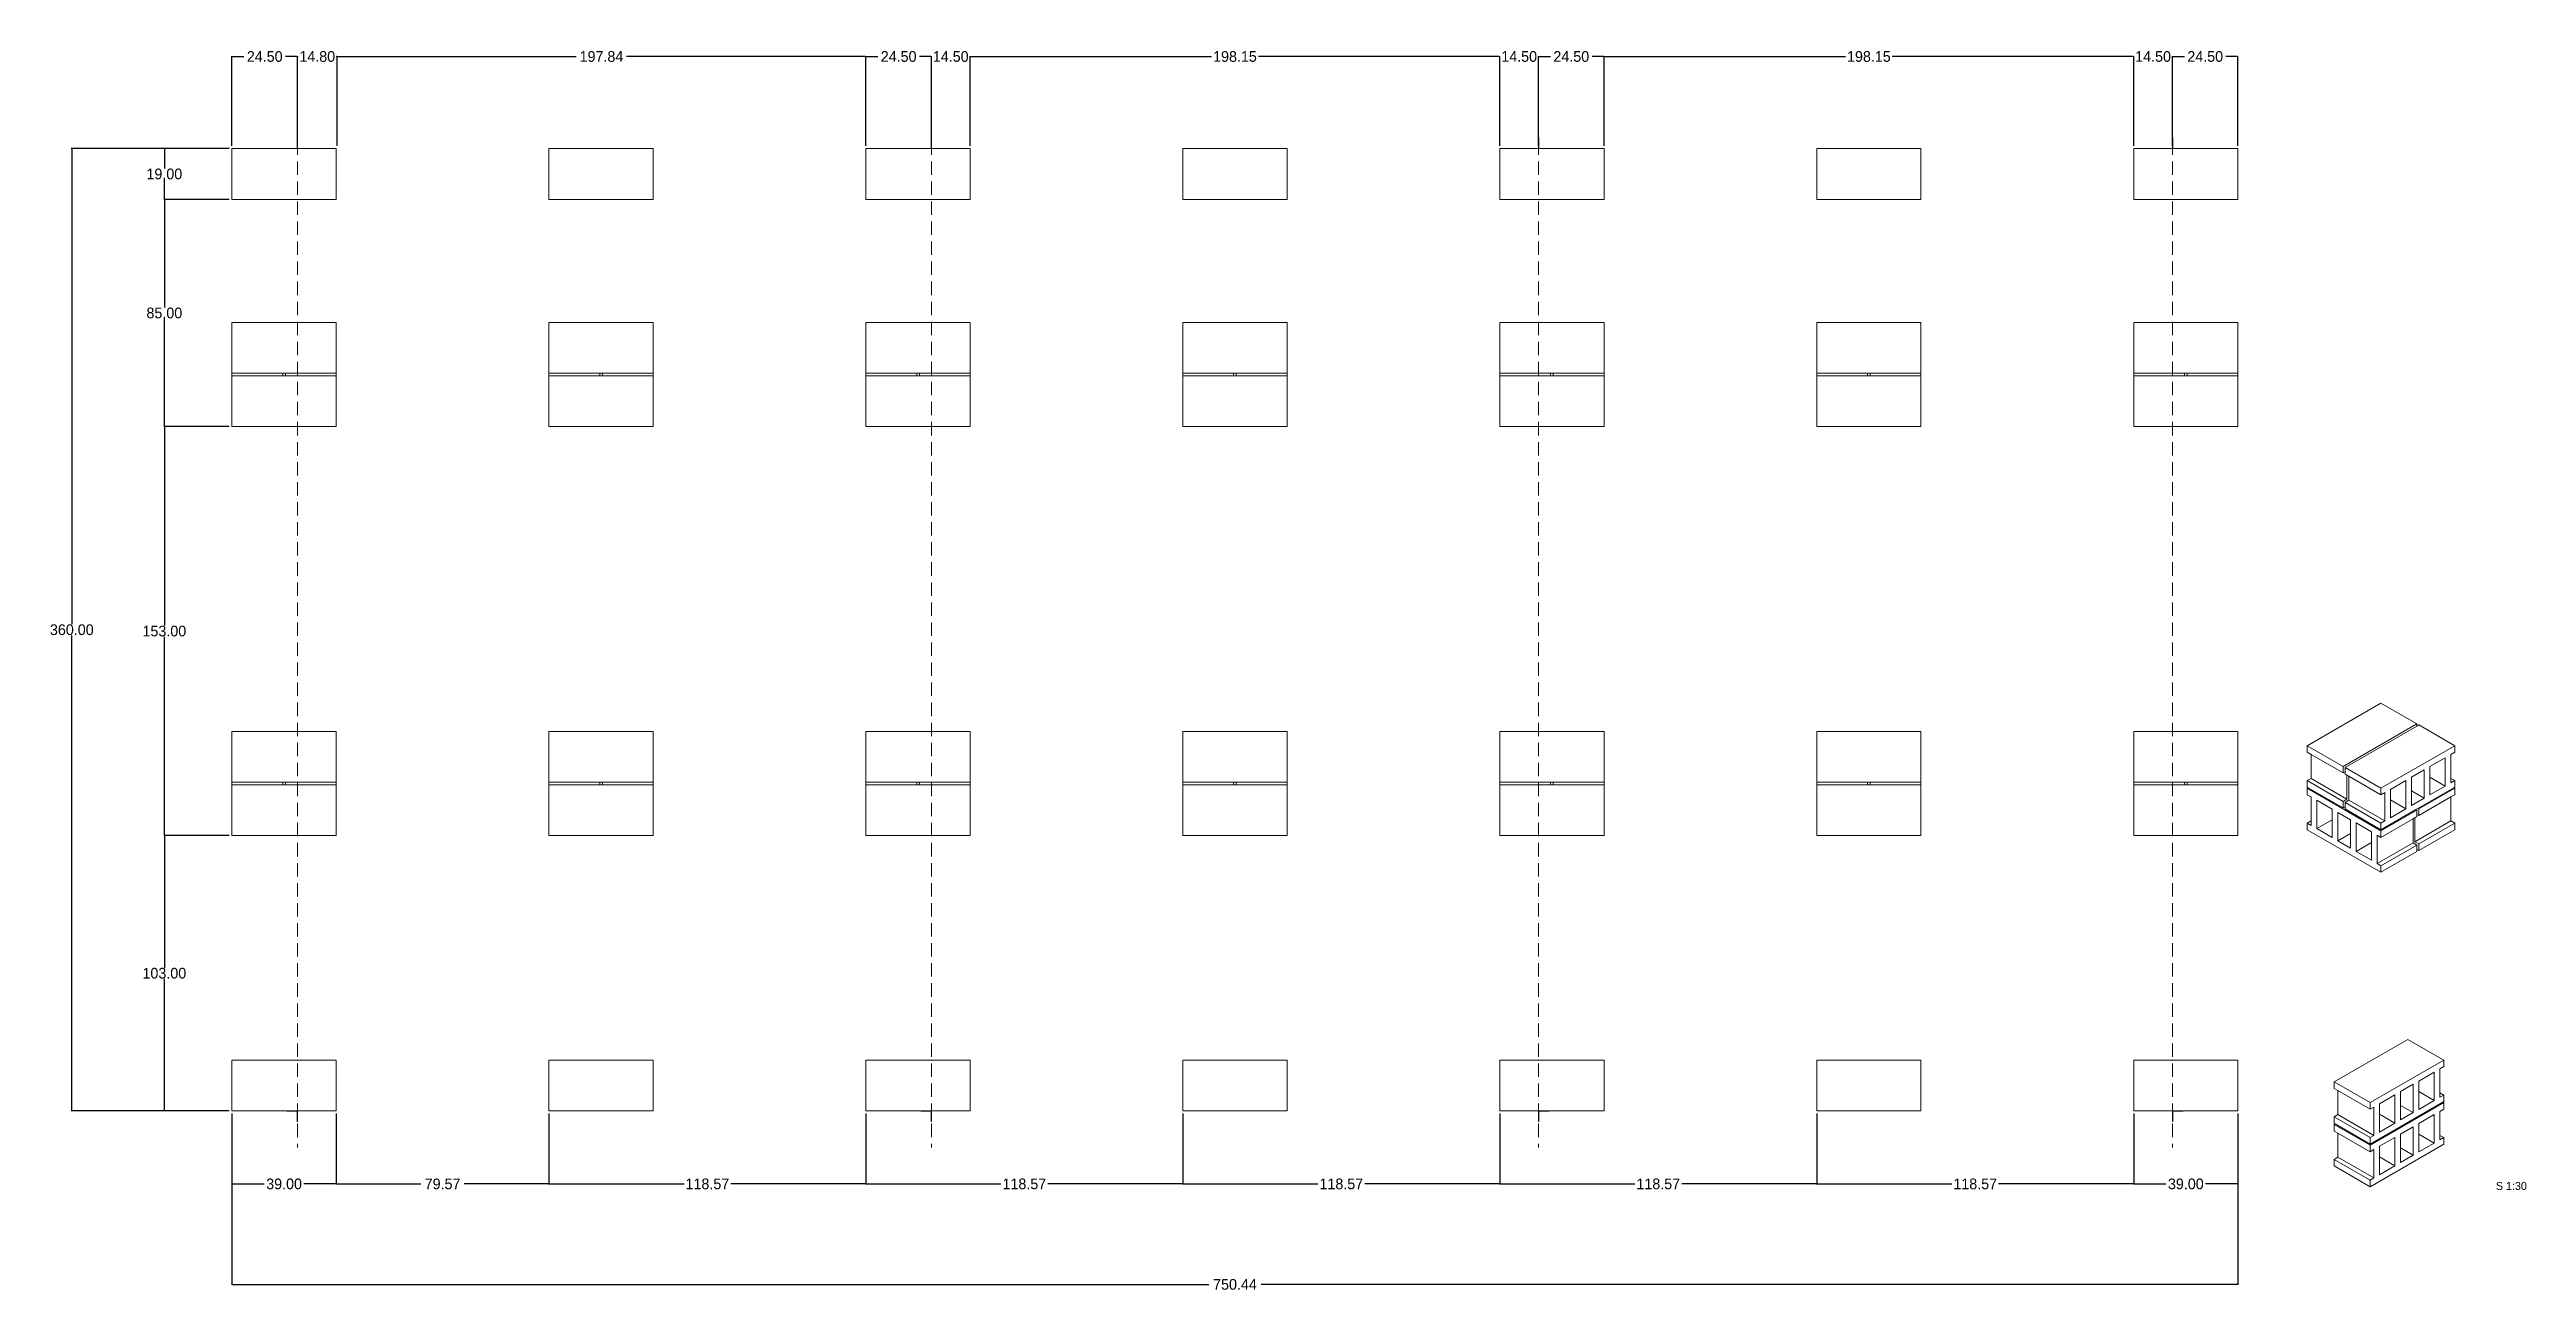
# Model space of a CAD drawing. Header units: inches. Extents: x -450 to 477, y -271 to 194.
import ezdxf

# ---------------------------------------------------------------- set-up
doc = ezdxf.new("R2010")
doc.units = ezdxf.units.IN
doc.header["$MEASUREMENT"] = 0
doc.linetypes.add('DASHED2', pattern=[0.375, 0.25, -0.125])
doc.layers.get('0').update_dxf_attribs({"lineweight": 0})
doc.dimstyles.get("Standard").update_dxf_attribs({"dimtxt": 4, "dimasz": 0.18, "dimexe": 0.18, "dimexo": 1, "dimgap": 0.09, "dimtad": 0, "dimtih": 1, "dimtoh": 1, "dimzin": 0, "dimdsep": 46, "dimtxsty": 'Standard', "dimcen": 0.09, "dimadec": 0, "dimazin": 0, "dimtfac": 1, "dimtofl": 0, "dimtmove": 0, "dimatfit": 3, "dimfxl": 1, "dimtolj": 1, "dimtzin": 0, "dimarcsym": 0})

msp = doc.modelspace()

# ---------------------------------------------------------------- texts
msp.add_text('S 1:30', height=3).set_placement((465.179, -232.935))

# ---------------------------------------------------------------- blocks, each defined once
blk = doc.blocks.new('*D1')
at = {"color": 0, "lineweight": -2, "transparency": 16777216}
for p, q in [((-382.75, -100.37), (-407.23, -100.37)), ((-407.05, -100.55), (-407.05, -149.78)), ((-407.05, -203.19), (-407.05, -153.96)), ((-382.75, -203.37), (-407.23, -203.37))]:
    blk.add_line(p, q, dxfattribs=at)
at = {"color": 0, "transparency": 16777216}
for points in [[(-407.08, -100.55), (-407.02, -100.55), (-407.05, -100.37)], [(-407.08, -203.19), (-407.02, -203.19), (-407.05, -203.37)]]:
    blk.add_solid(points, dxfattribs=at)
at = {"layer": 'Defpoints', "color": 0, "transparency": 16777216}
for p in [(-407.05, -100.37), (-381.75, -100.37), (-381.75, -203.37)]:
    blk.add_point(p, dxfattribs=at)
at = {"color": 0, "transparency": 16777216, "insert": (-407.05, -151.87), "char_height": 4, "attachment_point": 5}
blk.add_mtext('\\A1;103.00', dxfattribs=at)
blk = doc.blocks.new('*D2')
at = {"color": 0, "lineweight": -2, "transparency": 16777216}
for p, q in [((-382.75, 52.63), (-407.23, 52.63)), ((-407.05, 52.45), (-407.05, -21.78)), ((-407.05, -100.19), (-407.05, -25.96)), ((-382.75, -100.37), (-407.23, -100.37))]:
    blk.add_line(p, q, dxfattribs=at)
at = {"color": 0, "transparency": 16777216}
for points in [[(-407.08, 52.45), (-407.02, 52.45), (-407.05, 52.63)], [(-407.08, -100.19), (-407.02, -100.19), (-407.05, -100.37)]]:
    blk.add_solid(points, dxfattribs=at)
at = {"layer": 'Defpoints', "color": 0, "transparency": 16777216}
for p in [(-407.05, 52.63), (-381.75, 52.63), (-381.75, -100.37)]:
    blk.add_point(p, dxfattribs=at)
at = {"color": 0, "transparency": 16777216, "insert": (-407.05, -23.87), "char_height": 4, "attachment_point": 5}
blk.add_mtext('\\A1;153.00', dxfattribs=at)
blk = doc.blocks.new('*D3')
at = {"color": 0, "lineweight": -2, "transparency": 16777216}
for p, q in [((-382.75, 137.63), (-407.23, 137.63)), ((-407.05, 137.45), (-407.05, 97.22)), ((-407.05, 52.81), (-407.05, 93.04)), ((-382.75, 52.63), (-407.23, 52.63))]:
    blk.add_line(p, q, dxfattribs=at)
at = {"color": 0, "transparency": 16777216}
for points in [[(-407.08, 137.45), (-407.02, 137.45), (-407.05, 137.63)], [(-407.08, 52.81), (-407.02, 52.81), (-407.05, 52.63)]]:
    blk.add_solid(points, dxfattribs=at)
at = {"layer": 'Defpoints', "color": 0, "transparency": 16777216}
for p in [(-407.05, 137.63), (-381.75, 137.63), (-381.75, 52.63)]:
    blk.add_point(p, dxfattribs=at)
at = {"color": 0, "transparency": 16777216, "insert": (-407.05, 95.13), "char_height": 4, "attachment_point": 5}
blk.add_mtext('\\A1;85.00', dxfattribs=at)
blk = doc.blocks.new('*D4')
at = {"color": 0, "lineweight": -2, "transparency": 16777216}
for p, q in [((-382.75, 156.63), (-441.85, 156.63)), ((-441.67, 156.45), (-441.67, -21.28)), ((-441.67, -203.19), (-441.67, -25.46)), ((-382.75, -203.37), (-441.85, -203.37))]:
    blk.add_line(p, q, dxfattribs=at)
at = {"color": 0, "transparency": 16777216}
for points in [[(-441.7, 156.45), (-441.64, 156.45), (-441.67, 156.63)], [(-441.7, -203.19), (-441.64, -203.19), (-441.67, -203.37)]]:
    blk.add_solid(points, dxfattribs=at)
at = {"layer": 'Defpoints', "color": 0, "transparency": 16777216}
for p in [(-441.67, 156.63), (-381.75, 156.63), (-381.75, -203.37)]:
    blk.add_point(p, dxfattribs=at)
at = {"color": 0, "transparency": 16777216, "insert": (-441.67, -23.37), "char_height": 4, "attachment_point": 5}
blk.add_mtext('\\A1;360.00', dxfattribs=at)
blk = doc.blocks.new('*D5')
at = {"color": 0, "lineweight": -2, "transparency": 16777216}
for p, q in [((-382.75, 156.63), (-407.23, 156.63)), ((-407.05, 156.45), (-407.05, 149.22)), ((-407.05, 137.81), (-407.05, 145.04)), ((-382.75, 137.63), (-407.23, 137.63))]:
    blk.add_line(p, q, dxfattribs=at)
at = {"color": 0, "transparency": 16777216}
for points in [[(-407.08, 156.45), (-407.02, 156.45), (-407.05, 156.63)], [(-407.08, 137.81), (-407.02, 137.81), (-407.05, 137.63)]]:
    blk.add_solid(points, dxfattribs=at)
at = {"layer": 'Defpoints', "color": 0, "transparency": 16777216}
for p in [(-407.05, 156.63), (-381.75, 156.63), (-381.75, 137.63)]:
    blk.add_point(p, dxfattribs=at)
at = {"color": 0, "transparency": 16777216, "insert": (-407.05, 147.13), "char_height": 4, "attachment_point": 5}
blk.add_mtext('\\A1;19.00', dxfattribs=at)
blk = doc.blocks.new('*D6')
at = {"color": 0, "lineweight": -2, "transparency": 16777216}
for p, q in [((-342.75, -204.37), (-342.75, -230.87)), ((-263.17, -204.37), (-263.17, -230.87)), ((-342.57, -230.69), (-311.05, -230.69)), ((-263.35, -230.69), (-294.87, -230.69))]:
    blk.add_line(p, q, dxfattribs=at)
at = {"color": 0, "transparency": 16777216}
for points in [[(-342.57, -230.66), (-342.57, -230.72), (-342.75, -230.69)], [(-263.35, -230.66), (-263.35, -230.72), (-263.17, -230.69)]]:
    blk.add_solid(points, dxfattribs=at)
at = {"layer": 'Defpoints', "color": 0, "transparency": 16777216}
for p in [(-342.75, -203.37), (-263.17, -203.37), (-263.17, -230.69)]:
    blk.add_point(p, dxfattribs=at)
at = {"color": 0, "transparency": 16777216, "insert": (-302.96, -230.69), "char_height": 4, "attachment_point": 5}
blk.add_mtext('\\A1;79.57', dxfattribs=at)
blk = doc.blocks.new('*D7')
at = {"color": 0, "lineweight": -2, "transparency": 16777216}
for p, q in [((-263.17, -204.37), (-263.17, -230.87)), ((-144.6, -204.37), (-144.6, -230.87)), ((-262.99, -230.69), (-212.64, -230.69)), ((-144.78, -230.69), (-195.13, -230.69))]:
    blk.add_line(p, q, dxfattribs=at)
at = {"color": 0, "transparency": 16777216}
for points in [[(-262.99, -230.66), (-262.99, -230.72), (-263.17, -230.69)], [(-144.78, -230.66), (-144.78, -230.72), (-144.6, -230.69)]]:
    blk.add_solid(points, dxfattribs=at)
at = {"layer": 'Defpoints', "color": 0, "transparency": 16777216}
for p in [(-263.17, -203.37), (-144.6, -203.37), (-144.6, -230.69)]:
    blk.add_point(p, dxfattribs=at)
at = {"color": 0, "transparency": 16777216, "insert": (-203.89, -230.69), "char_height": 4, "attachment_point": 5}
blk.add_mtext('\\A1;118.57', dxfattribs=at)
blk = doc.blocks.new('*D8')
at = {"color": 0, "lineweight": -2, "transparency": 16777216}
for p, q in [((-144.6, -204.37), (-144.6, -230.87)), ((-26.03, -204.37), (-26.03, -230.87)), ((-144.42, -230.69), (-94.07, -230.69)), ((-26.21, -230.69), (-76.56, -230.69))]:
    blk.add_line(p, q, dxfattribs=at)
at = {"color": 0, "transparency": 16777216}
for points in [[(-144.42, -230.66), (-144.42, -230.72), (-144.6, -230.69)], [(-26.21, -230.66), (-26.21, -230.72), (-26.03, -230.69)]]:
    blk.add_solid(points, dxfattribs=at)
at = {"layer": 'Defpoints', "color": 0, "transparency": 16777216}
for p in [(-144.6, -203.37), (-26.03, -203.37), (-26.03, -230.69)]:
    blk.add_point(p, dxfattribs=at)
at = {"color": 0, "transparency": 16777216, "insert": (-85.32, -230.69), "char_height": 4, "attachment_point": 5}
blk.add_mtext('\\A1;118.57', dxfattribs=at)
blk = doc.blocks.new('*D9')
at = {"color": 0, "lineweight": -2, "transparency": 16777216}
for p, q in [((-26.03, -204.37), (-26.03, -230.87)), ((92.54, -204.37), (92.54, -230.87)), ((-25.85, -230.69), (24.5, -230.69)), ((92.36, -230.69), (42.01, -230.69))]:
    blk.add_line(p, q, dxfattribs=at)
at = {"color": 0, "transparency": 16777216}
for points in [[(-25.85, -230.66), (-25.85, -230.72), (-26.03, -230.69)], [(92.36, -230.66), (92.36, -230.72), (92.54, -230.69)]]:
    blk.add_solid(points, dxfattribs=at)
at = {"layer": 'Defpoints', "color": 0, "transparency": 16777216}
for p in [(-26.03, -203.37), (92.54, -203.37), (92.54, -230.69)]:
    blk.add_point(p, dxfattribs=at)
at = {"color": 0, "transparency": 16777216, "insert": (33.26, -230.69), "char_height": 4, "attachment_point": 5}
blk.add_mtext('\\A1;118.57', dxfattribs=at)
blk = doc.blocks.new('*D10')
at = {"color": 0, "lineweight": -2, "transparency": 16777216}
for p, q in [((92.54, -204.37), (92.54, -230.87)), ((211.12, -204.37), (211.12, -230.87)), ((92.72, -230.69), (143.07, -230.69)), ((210.94, -230.69), (160.59, -230.69))]:
    blk.add_line(p, q, dxfattribs=at)
at = {"color": 0, "transparency": 16777216}
for points in [[(92.72, -230.66), (92.72, -230.72), (92.54, -230.69)], [(210.94, -230.66), (210.94, -230.72), (211.12, -230.69)]]:
    blk.add_solid(points, dxfattribs=at)
at = {"layer": 'Defpoints', "color": 0, "transparency": 16777216}
for p in [(92.54, -203.37), (211.12, -203.37), (211.12, -230.69)]:
    blk.add_point(p, dxfattribs=at)
at = {"color": 0, "transparency": 16777216, "insert": (151.83, -230.69), "char_height": 4, "attachment_point": 5}
blk.add_mtext('\\A1;118.57', dxfattribs=at)
blk = doc.blocks.new('*D11')
at = {"color": 0, "lineweight": -2, "transparency": 16777216}
for p, q in [((211.12, -204.37), (211.12, -230.87)), ((329.69, -204.37), (329.69, -230.87)), ((211.3, -230.69), (261.65, -230.69)), ((329.51, -230.69), (279.16, -230.69))]:
    blk.add_line(p, q, dxfattribs=at)
at = {"color": 0, "transparency": 16777216}
for points in [[(211.3, -230.66), (211.3, -230.72), (211.12, -230.69)], [(329.51, -230.66), (329.51, -230.72), (329.69, -230.69)]]:
    blk.add_solid(points, dxfattribs=at)
at = {"layer": 'Defpoints', "color": 0, "transparency": 16777216}
for p in [(211.12, -203.37), (329.69, -203.37), (329.69, -230.69)]:
    blk.add_point(p, dxfattribs=at)
at = {"color": 0, "transparency": 16777216, "insert": (270.4, -230.69), "char_height": 4, "attachment_point": 5}
blk.add_mtext('\\A1;118.57', dxfattribs=at)
blk = doc.blocks.new('*D12')
at = {"color": 0, "lineweight": -2, "transparency": 16777216}
for p, q in [((329.69, -204.37), (329.69, -230.87)), ((368.69, -204.37), (368.69, -230.87)), ((329.87, -230.69), (341.77, -230.69)), ((368.51, -230.69), (356.61, -230.69))]:
    blk.add_line(p, q, dxfattribs=at)
at = {"color": 0, "transparency": 16777216}
for points in [[(329.87, -230.66), (329.87, -230.72), (329.69, -230.69)], [(368.51, -230.66), (368.51, -230.72), (368.69, -230.69)]]:
    blk.add_solid(points, dxfattribs=at)
at = {"layer": 'Defpoints', "color": 0, "transparency": 16777216}
for p in [(329.69, -203.37), (368.69, -203.37), (368.69, -230.69)]:
    blk.add_point(p, dxfattribs=at)
at = {"color": 0, "transparency": 16777216, "insert": (349.19, -230.69), "char_height": 4, "attachment_point": 5}
blk.add_mtext('\\A1;39.00', dxfattribs=at)
blk = doc.blocks.new('*D13')
at = {"color": 0, "lineweight": -2, "transparency": 16777216}
for p, q in [((-381.75, -204.37), (-381.75, -230.87)), ((-342.75, -204.37), (-342.75, -230.87)), ((-381.57, -230.69), (-369.67, -230.69)), ((-342.93, -230.69), (-354.82, -230.69))]:
    blk.add_line(p, q, dxfattribs=at)
at = {"color": 0, "transparency": 16777216}
for points in [[(-381.57, -230.66), (-381.57, -230.72), (-381.75, -230.69)], [(-342.93, -230.66), (-342.93, -230.72), (-342.75, -230.69)]]:
    blk.add_solid(points, dxfattribs=at)
at = {"layer": 'Defpoints', "color": 0, "transparency": 16777216}
for p in [(-381.75, -203.37), (-342.75, -203.37), (-342.75, -230.69)]:
    blk.add_point(p, dxfattribs=at)
at = {"color": 0, "transparency": 16777216, "insert": (-362.25, -230.69), "char_height": 4, "attachment_point": 5}
blk.add_mtext('\\A1;39.00', dxfattribs=at)
blk = doc.blocks.new('*D14')
at = {"color": 0, "lineweight": -2, "transparency": 16777216}
for p, q in [((-381.75, -204.37), (-381.75, -268.46)), ((368.69, -204.37), (368.69, -268.46)), ((-381.57, -268.28), (-16.29, -268.28)), ((368.51, -268.28), (3.23, -268.28))]:
    blk.add_line(p, q, dxfattribs=at)
at = {"color": 0, "transparency": 16777216}
for points in [[(-381.57, -268.25), (-381.57, -268.31), (-381.75, -268.28)], [(368.51, -268.25), (368.51, -268.31), (368.69, -268.28)]]:
    blk.add_solid(points, dxfattribs=at)
at = {"layer": 'Defpoints', "color": 0, "transparency": 16777216}
for p in [(-381.75, -203.37), (368.69, -203.37), (368.69, -268.28)]:
    blk.add_point(p, dxfattribs=at)
at = {"color": 0, "transparency": 16777216, "insert": (-6.53, -268.28), "char_height": 4, "attachment_point": 5}
blk.add_mtext('\\A1;750.44', dxfattribs=at)
blk = doc.blocks.new('*D27')
at = {"color": 0, "lineweight": -2, "transparency": 16777216}
for p, q in [((-381.75, 157.63), (-381.75, 191.25)), ((-381.57, 191.07), (-377.25, 191.07)), ((-357.43, 191.07), (-361.74, 191.07)), ((-357.25, 157.63), (-357.25, 191.25))]:
    blk.add_line(p, q, dxfattribs=at)
at = {"color": 0, "transparency": 16777216}
for points in [[(-381.57, 191.1), (-381.57, 191.04), (-381.75, 191.07)], [(-357.43, 191.1), (-357.43, 191.04), (-357.25, 191.07)]]:
    blk.add_solid(points, dxfattribs=at)
at = {"layer": 'Defpoints', "color": 0, "transparency": 16777216}
for p in [(-357.25, 191.07), (-381.75, 156.63), (-357.25, 156.63)]:
    blk.add_point(p, dxfattribs=at)
at = {"color": 0, "transparency": 16777216, "insert": (-369.5, 191.07), "char_height": 4, "attachment_point": 5}
blk.add_mtext('\\A1;24.50', dxfattribs=at)
blk = doc.blocks.new('*D28')
at = {"color": 0, "lineweight": -2, "transparency": 16777216}
for p, q in [((-357.25, 157.63), (-357.25, 191.25)), ((-357.07, 191.07), (-356.94, 191.07)), ((-342.63, 191.07), (-342.76, 191.07)), ((-342.45, 157.63), (-342.45, 191.25))]:
    blk.add_line(p, q, dxfattribs=at)
at = {"color": 0, "transparency": 16777216}
for points in [[(-357.07, 191.1), (-357.07, 191.04), (-357.25, 191.07)], [(-342.63, 191.1), (-342.63, 191.04), (-342.45, 191.07)]]:
    blk.add_solid(points, dxfattribs=at)
at = {"layer": 'Defpoints', "color": 0, "transparency": 16777216}
for p in [(-342.45, 191.07), (-357.25, 156.63), (-342.45, 156.63)]:
    blk.add_point(p, dxfattribs=at)
at = {"color": 0, "transparency": 16777216, "insert": (-349.85, 191.07), "char_height": 4, "attachment_point": 5}
blk.add_mtext('\\A1;14.80', dxfattribs=at)
blk = doc.blocks.new('*D29')
at = {"color": 0, "lineweight": -2, "transparency": 16777216}
for p, q in [((-342.45, 157.63), (-342.45, 191.25)), ((-342.27, 191.07), (-252.95, 191.07)), ((-144.78, 191.07), (-234.1, 191.07)), ((-144.6, 157.63), (-144.6, 191.25))]:
    blk.add_line(p, q, dxfattribs=at)
at = {"color": 0, "transparency": 16777216}
for points in [[(-342.27, 191.1), (-342.27, 191.04), (-342.45, 191.07)], [(-144.78, 191.1), (-144.78, 191.04), (-144.6, 191.07)]]:
    blk.add_solid(points, dxfattribs=at)
at = {"layer": 'Defpoints', "color": 0, "transparency": 16777216}
for p in [(-144.6, 191.07), (-342.45, 156.63), (-144.6, 156.63)]:
    blk.add_point(p, dxfattribs=at)
at = {"color": 0, "transparency": 16777216, "insert": (-243.52, 191.07), "char_height": 4, "attachment_point": 5}
blk.add_mtext('\\A1;197.84', dxfattribs=at)
blk = doc.blocks.new('*D30')
at = {"color": 0, "lineweight": -2, "transparency": 16777216}
for p, q in [((-144.6, 157.63), (-144.6, 191.25)), ((-144.42, 191.07), (-140.11, 191.07)), ((-120.28, 191.07), (-124.59, 191.07)), ((-120.1, 157.63), (-120.1, 191.25))]:
    blk.add_line(p, q, dxfattribs=at)
at = {"color": 0, "transparency": 16777216}
for points in [[(-144.42, 191.1), (-144.42, 191.04), (-144.6, 191.07)], [(-120.28, 191.1), (-120.28, 191.04), (-120.1, 191.07)]]:
    blk.add_solid(points, dxfattribs=at)
at = {"layer": 'Defpoints', "color": 0, "transparency": 16777216}
for p in [(-120.1, 191.07), (-144.6, 156.63), (-120.1, 156.63)]:
    blk.add_point(p, dxfattribs=at)
at = {"color": 0, "transparency": 16777216, "insert": (-132.35, 191.07), "char_height": 4, "attachment_point": 5}
blk.add_mtext('\\A1;24.50', dxfattribs=at)
blk = doc.blocks.new('*D31')
at = {"color": 0, "lineweight": -2, "transparency": 16777216}
for p, q in [((-120.28, 191.07), (-120.46, 191.07)), ((-120.1, 157.63), (-120.1, 191.25)), ((-105.6, 157.63), (-105.6, 191.25)), ((-105.42, 191.07), (-105.24, 191.07))]:
    blk.add_line(p, q, dxfattribs=at)
at = {"color": 0, "transparency": 16777216}
for points in [[(-120.28, 191.1), (-120.28, 191.04), (-120.1, 191.07)], [(-105.42, 191.1), (-105.42, 191.04), (-105.6, 191.07)]]:
    blk.add_solid(points, dxfattribs=at)
at = {"layer": 'Defpoints', "color": 0, "transparency": 16777216}
for p in [(-105.6, 191.07), (-120.1, 156.63), (-105.6, 156.63)]:
    blk.add_point(p, dxfattribs=at)
at = {"color": 0, "transparency": 16777216, "insert": (-112.85, 191.07), "char_height": 4, "attachment_point": 5}
blk.add_mtext('\\A1;14.50', dxfattribs=at)
blk = doc.blocks.new('*D32')
at = {"color": 0, "lineweight": -2, "transparency": 16777216}
for p, q in [((-105.6, 157.63), (-105.6, 191.25)), ((-105.42, 191.07), (-15.29, 191.07)), ((92.36, 191.07), (2.23, 191.07)), ((92.54, 157.63), (92.54, 191.25))]:
    blk.add_line(p, q, dxfattribs=at)
at = {"color": 0, "transparency": 16777216}
for points in [[(-105.42, 191.1), (-105.42, 191.04), (-105.6, 191.07)], [(92.36, 191.1), (92.36, 191.04), (92.54, 191.07)]]:
    blk.add_solid(points, dxfattribs=at)
at = {"layer": 'Defpoints', "color": 0, "transparency": 16777216}
for p in [(92.54, 191.07), (-105.6, 156.63), (92.54, 156.63)]:
    blk.add_point(p, dxfattribs=at)
at = {"color": 0, "transparency": 16777216, "insert": (-6.53, 191.07), "char_height": 4, "attachment_point": 5}
blk.add_mtext('\\A1;198.15', dxfattribs=at)
blk = doc.blocks.new('*D33')
at = {"color": 0, "lineweight": -2, "transparency": 16777216}
for p, q in [((92.36, 191.07), (92.18, 191.07)), ((92.54, 157.63), (92.54, 191.25)), ((107.04, 157.63), (107.04, 191.25)), ((107.22, 191.07), (107.4, 191.07))]:
    blk.add_line(p, q, dxfattribs=at)
at = {"color": 0, "transparency": 16777216}
for points in [[(92.36, 191.1), (92.36, 191.04), (92.54, 191.07)], [(107.22, 191.1), (107.22, 191.04), (107.04, 191.07)]]:
    blk.add_solid(points, dxfattribs=at)
at = {"layer": 'Defpoints', "color": 0, "transparency": 16777216}
for p in [(107.04, 191.07), (92.54, 156.63), (107.04, 156.63)]:
    blk.add_point(p, dxfattribs=at)
at = {"color": 0, "transparency": 16777216, "insert": (99.79, 191.07), "char_height": 4, "attachment_point": 5}
blk.add_mtext('\\A1;14.50', dxfattribs=at)
blk = doc.blocks.new('*D34')
at = {"color": 0, "lineweight": -2, "transparency": 16777216}
for p, q in [((107.04, 157.63), (107.04, 191.25)), ((107.22, 191.07), (111.54, 191.07)), ((131.36, 191.07), (127.05, 191.07)), ((131.54, 157.63), (131.54, 191.25))]:
    blk.add_line(p, q, dxfattribs=at)
at = {"color": 0, "transparency": 16777216}
for points in [[(107.22, 191.1), (107.22, 191.04), (107.04, 191.07)], [(131.36, 191.1), (131.36, 191.04), (131.54, 191.07)]]:
    blk.add_solid(points, dxfattribs=at)
at = {"layer": 'Defpoints', "color": 0, "transparency": 16777216}
for p in [(131.54, 191.07), (107.04, 156.63), (131.54, 156.63)]:
    blk.add_point(p, dxfattribs=at)
at = {"color": 0, "transparency": 16777216, "insert": (119.29, 191.07), "char_height": 4, "attachment_point": 5}
blk.add_mtext('\\A1;24.50', dxfattribs=at)
blk = doc.blocks.new('*D35')
at = {"color": 0, "lineweight": -2, "transparency": 16777216}
for p, q in [((131.54, 157.63), (131.54, 191.25)), ((131.72, 191.07), (221.86, 191.07)), ((329.51, 191.07), (239.37, 191.07)), ((329.69, 157.63), (329.69, 191.25))]:
    blk.add_line(p, q, dxfattribs=at)
at = {"color": 0, "transparency": 16777216}
for points in [[(131.72, 191.1), (131.72, 191.04), (131.54, 191.07)], [(329.51, 191.1), (329.51, 191.04), (329.69, 191.07)]]:
    blk.add_solid(points, dxfattribs=at)
at = {"layer": 'Defpoints', "color": 0, "transparency": 16777216}
for p in [(329.69, 191.07), (131.54, 156.63), (329.69, 156.63)]:
    blk.add_point(p, dxfattribs=at)
at = {"color": 0, "transparency": 16777216, "insert": (230.62, 191.07), "char_height": 4, "attachment_point": 5}
blk.add_mtext('\\A1;198.15', dxfattribs=at)
blk = doc.blocks.new('*D36')
at = {"color": 0, "lineweight": -2, "transparency": 16777216}
for p, q in [((329.51, 191.07), (329.33, 191.07)), ((329.69, 157.63), (329.69, 191.25)), ((344.19, 157.63), (344.19, 191.25)), ((344.37, 191.07), (344.55, 191.07))]:
    blk.add_line(p, q, dxfattribs=at)
at = {"color": 0, "transparency": 16777216}
for points in [[(329.51, 191.1), (329.51, 191.04), (329.69, 191.07)], [(344.37, 191.1), (344.37, 191.04), (344.19, 191.07)]]:
    blk.add_solid(points, dxfattribs=at)
at = {"layer": 'Defpoints', "color": 0, "transparency": 16777216}
for p in [(344.19, 191.07), (329.69, 156.63), (344.19, 156.63)]:
    blk.add_point(p, dxfattribs=at)
at = {"color": 0, "transparency": 16777216, "insert": (336.94, 191.07), "char_height": 4, "attachment_point": 5}
blk.add_mtext('\\A1;14.50', dxfattribs=at)
blk = doc.blocks.new('*D37')
at = {"color": 0, "lineweight": -2, "transparency": 16777216}
for p, q in [((344.19, 157.63), (344.19, 191.25)), ((344.37, 191.07), (348.68, 191.07)), ((368.51, 191.07), (364.2, 191.07)), ((368.69, 157.63), (368.69, 191.25))]:
    blk.add_line(p, q, dxfattribs=at)
at = {"color": 0, "transparency": 16777216}
for points in [[(344.37, 191.1), (344.37, 191.04), (344.19, 191.07)], [(368.51, 191.1), (368.51, 191.04), (368.69, 191.07)]]:
    blk.add_solid(points, dxfattribs=at)
at = {"layer": 'Defpoints', "color": 0, "transparency": 16777216}
for p in [(368.69, 191.07), (344.19, 156.63), (368.69, 156.63)]:
    blk.add_point(p, dxfattribs=at)
at = {"color": 0, "transparency": 16777216, "insert": (356.44, 191.07), "char_height": 4, "attachment_point": 5}
blk.add_mtext('\\A1;24.50', dxfattribs=at)

# ---------------------------------------------------------------- dimensions: what is measured, and where the dimension line sits
for base, p1, p2, picture, middle in [((-357.247, 191.07), (-381.747, 156.633), (-357.247, 156.633), '*D27', (-369.497, 191.07)), ((-342.747, -230.688), (-381.747, -203.367), (-342.747, -203.367), '*D13', (-362.247, -230.688)), ((368.689, -268.285), (-381.747, -203.367), (368.689, -203.367), '*D14', (-6.529, -268.285)), ((-263.174, -230.688), (-342.747, -203.367), (-263.174, -203.367), '*D6', (-302.96, -230.688))]:
    dim = msp.add_linear_dim(base=base, p1=p1, p2=p2, dimstyle='Standard')
    dim.commit()
    dim.dimension.update_dxf_attribs({"geometry": picture, "text_midpoint": middle})
for base, p1, p2, picture, middle in [((-342.446, 191.07), (-357.247, 156.633), (-342.446, 156.633), '*D28', (-349.846, 191.07)), ((-144.6015, 191.0701), (-342.4464, 156.6326), (-144.6015, 156.6326), '*D29', (-243.5239, 191.0701)), ((-120.101, 191.07), (-144.601, 156.633), (-120.101, 156.633), '*D30', (-132.351, 191.07)), ((-105.601, 191.07), (-120.101, 156.633), (-105.601, 156.633), '*D31', (-112.851, 191.07)), ((92.5436, 191.0701), (-105.6015, 156.6326), (92.5436, 156.6326), '*D32', (-6.5289, 191.0701)), ((107.044, 191.07), (92.544, 156.633), (107.044, 156.633), '*D33', (99.794, 191.07)), ((131.544, 191.07), (107.044, 156.633), (131.544, 156.633), '*D34', (119.294, 191.07)), ((329.6887, 191.0701), (131.5436, 156.6326), (329.6887, 156.6326), '*D35', (230.6162, 191.0701)), ((344.189, 191.07), (329.689, 156.633), (344.189, 156.633), '*D36', (336.939, 191.07)), ((368.689, 191.07), (344.189, 156.633), (368.689, 156.633), '*D37', (356.439, 191.07)), ((-144.601, -230.688), (-263.174, -203.367), (-144.601, -203.367), '*D7', (-203.888, -230.688)), ((-26.029, -230.688), (-144.601, -203.367), (-26.029, -203.367), '*D8', (-85.315, -230.688)), ((92.544, -230.688), (-26.029, -203.367), (92.544, -203.367), '*D9', (33.257, -230.688)), ((211.116, -230.688), (92.544, -203.367), (211.116, -203.367), '*D10', (151.83, -230.688)), ((329.689, -230.688), (211.116, -203.367), (329.689, -203.367), '*D11', (270.402, -230.688)), ((368.689, -230.688), (329.689, -203.367), (368.689, -203.367), '*D12', (349.189, -230.688))]:
    dim = msp.add_linear_dim(base=base, p1=p1, p2=p2, dimstyle='Standard', override={"dimtmove": 1})
    dim.commit()
    dim.dimension.update_dxf_attribs({"geometry": picture, "text_midpoint": middle})
for base, p1, p2, picture, middle in [((-441.668, 156.633), (-381.747, -203.367), (-381.747, 156.633), '*D4', (-441.668, -23.367)), ((-407.055, 156.633), (-381.747, 137.633), (-381.747, 156.633), '*D5', (-407.055, 147.133)), ((-407.055, -100.367), (-381.747, -203.367), (-381.747, -100.367), '*D1', (-407.055, -151.867))]:
    dim = msp.add_linear_dim(base=base, p1=p1, p2=p2, angle=90, dimstyle='Standard')
    dim.commit()
    dim.dimension.update_dxf_attribs({"geometry": picture, "text_midpoint": middle})
for base, p1, p2, picture, middle in [((-407.055, 137.633), (-381.747, 52.633), (-381.747, 137.633), '*D3', (-407.055, 95.133)), ((-407.055, 52.633), (-381.747, -100.367), (-381.747, 52.633), '*D2', (-407.055, -23.867))]:
    dim = msp.add_linear_dim(base=base, p1=p1, p2=p2, angle=90, dimstyle='Standard', override={"dimtmove": 1})
    dim.commit()
    dim.dimension.update_dxf_attribs({"geometry": picture, "text_midpoint": middle})

# ---------------------------------------------------------------- hatches: boundary and pattern name
h = msp.add_hatch(color=256)
h.dxf.hatch_style = 1
h.paths.add_polyline_path([(-357.247, 160.633), (-357.347, 160.633), (-357.347, 156.733), (-361.247, 156.733), (-361.247, 156.633), (-357.247, 156.633)])
h = msp.add_hatch(color=256)
h.dxf.hatch_style = 1
h.paths.add_polyline_path([(-120.101, 160.633), (-120.201, 160.633), (-120.201, 156.733), (-124.101, 156.733), (-124.101, 156.633), (-120.101, 156.633)])
h = msp.add_hatch(color=256)
h.dxf.hatch_style = 1
h.paths.add_polyline_path([(111.044, 156.733), (107.144, 156.733), (107.144, 160.633), (107.044, 160.633), (107.044, 156.633), (111.044, 156.633)])
h = msp.add_hatch(color=256)
h.dxf.hatch_style = 1
h.paths.add_polyline_path([(348.189, 156.733), (344.289, 156.733), (344.289, 160.633), (344.189, 160.633), (344.189, 156.633), (348.189, 156.633)])
h = msp.add_hatch(color=256)
h.dxf.hatch_style = 1
h.paths.add_polyline_path([(-357.247, -203.367), (-361.247, -203.367), (-361.247, -203.467), (-357.347, -203.467), (-357.347, -207.367), (-357.247, -207.367)])
h = msp.add_hatch(color=256)
h.dxf.hatch_style = 1
h.paths.add_polyline_path([(-120.101, -203.367), (-124.101, -203.367), (-124.101, -203.467), (-120.201, -203.467), (-120.201, -207.367), (-120.101, -207.367)])
h = msp.add_hatch(color=256)
h.dxf.hatch_style = 1
h.paths.add_polyline_path([(111.044, -203.367), (107.044, -203.367), (107.044, -207.367), (107.144, -207.367), (107.144, -203.467), (111.044, -203.467)])
h = msp.add_hatch(color=256)
h.dxf.hatch_style = 1
h.paths.add_polyline_path([(348.189, -203.367), (344.189, -203.367), (344.189, -207.367), (344.289, -207.367), (344.289, -203.467), (348.189, -203.467)])

# ---------------------------------------------------------------- linework, layer by layer
at = {"linetype": 'DASHED2', "ltscale": 20}
for p, q in [((-357.247, 181.866), (-357.247, -217.106)), ((-120.101, 181.866), (-120.101, -217.106)), ((107.044, 181.866), (107.044, -217.106)), ((344.189, 181.866), (344.189, -217.106))]:
    msp.add_line(p, q, dxfattribs=at)
for p, q in [((-357.347, 156.733), (-357.347, 160.633)), ((-357.347, 160.633), (-357.247, 160.633)), ((-357.247, 156.633), (-357.247, 160.633)), ((-120.201, 156.733), (-120.201, 160.633)), ((-120.201, 160.633), (-120.101, 160.633)), ((-120.101, 156.633), (-120.101, 160.633)), ((107.044, 156.633), (107.044, 160.633)), ((107.144, 160.633), (107.044, 160.633)), ((107.144, 156.733), (107.144, 160.633)), ((344.189, 156.633), (344.189, 160.633)), ((344.289, 160.633), (344.189, 160.633)), ((344.289, 156.733), (344.289, 160.633)), ((-381.747, 156.633), (-381.747, 137.633)), ((-381.747, 156.633), (-361.247, 156.633)), ((-361.247, 156.633), (-361.247, 156.733)), ((-361.247, 156.733), (-357.347, 156.733)), ((-361.247, 156.633), (-357.247, 156.633)), ((-357.247, 156.633), (-342.747, 156.633)), ((-342.747, 156.633), (-342.747, 137.633)), ((-263.174, 156.633), (-263.174, 137.633)), ((-263.174, 156.633), (-224.174, 156.633)), ((-224.174, 156.633), (-224.174, 137.633)), ((-144.601, 156.633), (-144.601, 137.633)), ((-144.601, 156.633), (-124.101, 156.633)), ((-124.101, 156.633), (-124.101, 156.733)), ((-124.101, 156.733), (-120.201, 156.733)), ((-124.101, 156.633), (-120.101, 156.633)), ((-120.101, 156.633), (-105.601, 156.633)), ((-105.601, 156.633), (-105.601, 137.633)), ((-26.029, 156.633), (-26.029, 137.633)), ((-26.029, 156.633), (12.971, 156.633)), ((12.971, 156.633), (12.971, 137.633)), ((92.544, 156.633), (92.544, 137.633)), ((92.544, 156.633), (107.044, 156.633)), ((107.044, 156.633), (111.044, 156.633)), ((111.044, 156.733), (107.144, 156.733)), ((111.044, 156.633), (111.044, 156.733)), ((111.044, 156.633), (131.544, 156.633)), ((131.544, 156.633), (131.544, 137.633)), ((211.116, 156.633), (211.116, 137.633)), ((211.116, 156.633), (250.116, 156.633)), ((250.116, 156.633), (250.116, 137.633)), ((329.689, 156.633), (329.689, 137.633)), ((329.689, 156.633), (344.189, 156.633)), ((344.189, 156.633), (348.189, 156.633)), ((348.189, 156.733), (344.289, 156.733)), ((348.189, 156.633), (348.189, 156.733)), ((348.189, 156.633), (368.689, 156.633)), ((368.689, 156.633), (368.689, 137.633)), ((-381.747, 137.633), (-342.747, 137.633)), ((-263.174, 137.633), (-224.174, 137.633)), ((-144.601, 137.633), (-105.601, 137.633)), ((-26.029, 137.633), (12.971, 137.633)), ((92.544, 137.633), (131.544, 137.633)), ((211.116, 137.633), (250.116, 137.633)), ((329.689, 137.633), (368.689, 137.633)), ((-381.747, 91.633), (-342.747, 91.633)), ((-381.747, 72.633), (-381.747, 91.633)), ((-342.747, 72.633), (-342.747, 91.633)), ((-263.174, 91.633), (-224.174, 91.633)), ((-263.174, 72.633), (-263.174, 91.633)), ((-224.174, 72.633), (-224.174, 91.633)), ((-144.601, 91.633), (-105.601, 91.633)), ((-144.601, 72.633), (-144.601, 91.633)), ((-105.601, 72.633), (-105.601, 91.633)), ((-26.029, 91.633), (12.971, 91.633)), ((-26.029, 72.633), (-26.029, 91.633)), ((12.971, 72.633), (12.971, 91.633)), ((92.544, 91.633), (131.544, 91.633)), ((92.544, 72.633), (92.544, 91.633)), ((131.544, 72.633), (131.544, 91.633)), ((211.116, 91.633), (250.116, 91.633)), ((211.116, 72.633), (211.116, 91.633)), ((250.116, 72.633), (250.116, 91.633)), ((329.689, 91.633), (368.689, 91.633)), ((329.689, 72.633), (329.689, 91.633)), ((368.689, 72.633), (368.689, 91.633)), ((-381.747, 71.633), (-381.747, 72.633)), ((-362.747, 72.633), (-381.747, 72.633)), ((-381.747, 71.633), (-381.747, 52.633)), ((-381.747, 71.633), (-362.747, 71.633)), ((-362.747, 72.633), (-362.747, 71.633)), ((-361.747, 72.633), (-362.747, 72.633)), ((-362.747, 71.633), (-361.747, 71.633)), ((-361.747, 72.633), (-361.747, 71.633)), ((-361.747, 72.633), (-342.747, 72.633)), ((-361.747, 71.633), (-342.747, 71.633)), ((-342.747, 72.633), (-342.747, 71.633)), ((-342.747, 71.633), (-342.747, 52.633)), ((-263.174, 71.633), (-263.174, 72.633)), ((-244.174, 72.633), (-263.174, 72.633)), ((-263.174, 71.633), (-263.174, 52.633)), ((-263.174, 71.633), (-244.174, 71.633)), ((-244.174, 72.633), (-244.174, 71.633)), ((-243.174, 72.633), (-244.174, 72.633)), ((-244.174, 71.633), (-243.174, 71.633)), ((-243.174, 72.633), (-243.174, 71.633)), ((-243.174, 72.633), (-224.174, 72.633)), ((-243.174, 71.633), (-224.174, 71.633)), ((-224.174, 72.633), (-224.174, 71.633)), ((-224.174, 71.633), (-224.174, 52.633)), ((-144.601, 71.633), (-144.601, 72.633)), ((-125.601, 72.633), (-144.601, 72.633)), ((-144.601, 71.633), (-144.601, 52.633)), ((-144.601, 71.633), (-125.601, 71.633)), ((-125.601, 72.633), (-125.601, 71.633)), ((-124.601, 72.633), (-125.601, 72.633)), ((-125.601, 71.633), (-124.601, 71.633)), ((-124.601, 72.633), (-124.601, 71.633)), ((-124.601, 72.633), (-105.601, 72.633)), ((-124.601, 71.633), (-105.601, 71.633)), ((-105.601, 72.633), (-105.601, 71.633)), ((-105.601, 71.633), (-105.601, 52.633)), ((-26.029, 71.633), (-26.029, 72.633)), ((-7.029, 72.633), (-26.029, 72.633)), ((-26.029, 71.633), (-26.029, 52.633)), ((-26.029, 71.633), (-7.029, 71.633)), ((-7.029, 72.633), (-7.029, 71.633)), ((-6.029, 72.633), (-7.029, 72.633)), ((-7.029, 71.633), (-6.029, 71.633)), ((-6.029, 72.633), (-6.029, 71.633)), ((-6.029, 72.633), (12.971, 72.633)), ((-6.029, 71.633), (12.971, 71.633)), ((12.971, 72.633), (12.971, 71.633)), ((12.971, 71.633), (12.971, 52.633)), ((92.544, 71.633), (92.544, 72.633)), ((111.544, 72.633), (92.544, 72.633)), ((92.544, 71.633), (92.544, 52.633)), ((92.544, 71.633), (111.544, 71.633)), ((111.544, 72.633), (111.544, 71.633)), ((112.544, 72.633), (111.544, 72.633)), ((111.544, 71.633), (112.544, 71.633)), ((112.544, 72.633), (112.544, 71.633)), ((112.544, 72.633), (131.544, 72.633)), ((112.544, 71.633), (131.544, 71.633)), ((131.544, 72.633), (131.544, 71.633)), ((131.544, 71.633), (131.544, 52.633)), ((211.116, 71.633), (211.116, 72.633)), ((230.116, 72.633), (211.116, 72.633)), ((211.116, 71.633), (211.116, 52.633)), ((211.116, 71.633), (230.116, 71.633)), ((230.116, 72.633), (230.116, 71.633)), ((231.116, 72.633), (230.116, 72.633)), ((230.116, 71.633), (231.116, 71.633)), ((231.116, 72.633), (231.116, 71.633)), ((231.116, 72.633), (250.116, 72.633)), ((231.116, 71.633), (250.116, 71.633)), ((250.116, 72.633), (250.116, 71.633)), ((250.116, 71.633), (250.116, 52.633)), ((329.689, 71.633), (329.689, 72.633)), ((348.689, 72.633), (329.689, 72.633)), ((329.689, 71.633), (329.689, 52.633)), ((329.689, 71.633), (348.689, 71.633)), ((348.689, 72.633), (348.689, 71.633)), ((349.689, 72.633), (348.689, 72.633)), ((348.689, 71.633), (349.689, 71.633)), ((349.689, 72.633), (349.689, 71.633)), ((349.689, 72.633), (368.689, 72.633)), ((349.689, 71.633), (368.689, 71.633)), ((368.689, 72.633), (368.689, 71.633)), ((368.689, 71.633), (368.689, 52.633)), ((-381.747, 52.633), (-342.747, 52.633)), ((-263.174, 52.633), (-224.174, 52.633)), ((-144.601, 52.633), (-105.601, 52.633)), ((-26.029, 52.633), (12.971, 52.633)), ((92.544, 52.633), (131.544, 52.633)), ((211.116, 52.633), (250.116, 52.633)), ((329.689, 52.633), (368.689, 52.633)), ((394.614, -66.738), (422.191, -50.816)), ((422.191, -50.816), (435.626, -58.573)), ((-381.747, -61.367), (-342.747, -61.367)), ((-381.747, -80.367), (-381.747, -61.367)), ((-342.747, -80.367), (-342.747, -61.367)), ((-263.174, -61.367), (-224.174, -61.367)), ((-263.174, -80.367), (-263.174, -61.367)), ((-224.174, -80.367), (-224.174, -61.367)), ((-144.601, -61.367), (-105.601, -61.367)), ((-144.601, -80.367), (-144.601, -61.367)), ((-105.601, -80.367), (-105.601, -61.367)), ((-26.029, -61.367), (12.971, -61.367)), ((-26.029, -80.367), (-26.029, -61.367)), ((12.971, -80.367), (12.971, -61.367)), ((92.544, -61.367), (131.544, -61.367)), ((92.544, -80.367), (92.544, -61.367)), ((131.544, -80.367), (131.544, -61.367)), ((211.116, -61.367), (250.116, -61.367)), ((211.116, -80.367), (211.116, -61.367)), ((250.116, -80.367), (250.116, -61.367)), ((329.689, -61.367), (368.689, -61.367)), ((329.689, -80.367), (329.689, -61.367)), ((368.689, -80.367), (368.689, -61.367)), ((408.049, -74.494), (435.626, -58.573)), ((408.756, -74.902), (435.626, -59.389)), ((435.626, -58.573), (435.626, -59.389)), ((435.626, -59.389), (436.333, -58.981)), ((436.333, -58.981), (449.768, -66.738)), ((394.614, -66.738), (408.049, -74.494)), ((394.614, -69.187), (394.614, -66.738)), ((396.028, -70.004), (394.614, -69.187)), ((396.028, -78.985), (396.028, -70.004)), ((408.049, -76.944), (396.028, -70.004)), ((422.191, -82.659), (449.768, -66.738)), ((446.233, -71.228), (440.458, -74.562)), ((446.233, -71.228), (446.233, -81.843)), ((448.354, -70.004), (449.768, -69.187)), ((448.354, -70.004), (448.354, -78.985)), ((449.768, -66.738), (449.768, -69.187)), ((-381.747, -81.367), (-381.747, -80.367)), ((-362.747, -80.367), (-381.747, -80.367)), ((-381.747, -81.367), (-381.747, -100.367)), ((-381.747, -81.367), (-362.747, -81.367)), ((-362.747, -80.367), (-362.747, -81.367)), ((-361.747, -80.367), (-362.747, -80.367)), ((-362.747, -81.367), (-361.747, -81.367)), ((-361.747, -80.367), (-361.747, -81.367)), ((-361.747, -80.367), (-342.747, -80.367)), ((-361.747, -81.367), (-342.747, -81.367)), ((-342.747, -80.367), (-342.747, -81.367)), ((-342.747, -81.367), (-342.747, -100.367)), ((-263.174, -81.367), (-263.174, -80.367)), ((-244.174, -80.367), (-263.174, -80.367)), ((-263.174, -81.367), (-263.174, -100.367)), ((-263.174, -81.367), (-244.174, -81.367)), ((-244.174, -80.367), (-244.174, -81.367)), ((-243.174, -80.367), (-244.174, -80.367)), ((-244.174, -81.367), (-243.174, -81.367)), ((-243.174, -80.367), (-243.174, -81.367)), ((-243.174, -80.367), (-224.174, -80.367)), ((-243.174, -81.367), (-224.174, -81.367)), ((-224.174, -80.367), (-224.174, -81.367)), ((-224.174, -81.367), (-224.174, -100.367)), ((-144.601, -81.367), (-144.601, -80.367)), ((-125.601, -80.367), (-144.601, -80.367)), ((-144.601, -81.367), (-144.601, -100.367)), ((-144.601, -81.367), (-125.601, -81.367)), ((-125.601, -80.367), (-125.601, -81.367)), ((-124.601, -80.367), (-125.601, -80.367)), ((-125.601, -81.367), (-124.601, -81.367)), ((-124.601, -80.367), (-124.601, -81.367)), ((-124.601, -80.367), (-105.601, -80.367)), ((-124.601, -81.367), (-105.601, -81.367)), ((-105.601, -80.367), (-105.601, -81.367)), ((-105.601, -81.367), (-105.601, -100.367)), ((-26.029, -81.367), (-26.029, -80.367)), ((-7.029, -80.367), (-26.029, -80.367)), ((-26.029, -81.367), (-26.029, -100.367)), ((-26.029, -81.367), (-7.029, -81.367)), ((-7.029, -80.367), (-7.029, -81.367)), ((-6.029, -80.367), (-7.029, -80.367)), ((-7.029, -81.367), (-6.029, -81.367)), ((-6.029, -80.367), (-6.029, -81.367)), ((-6.029, -80.367), (12.971, -80.367)), ((-6.029, -81.367), (12.971, -81.367)), ((12.971, -80.367), (12.971, -81.367)), ((12.971, -81.367), (12.971, -100.367)), ((92.544, -81.367), (92.544, -80.367)), ((111.544, -80.367), (92.544, -80.367)), ((92.544, -81.367), (92.544, -100.367)), ((92.544, -81.367), (111.544, -81.367)), ((111.544, -80.367), (111.544, -81.367)), ((112.544, -80.367), (111.544, -80.367)), ((111.544, -81.367), (112.544, -81.367)), ((112.544, -80.367), (112.544, -81.367)), ((112.544, -80.367), (131.544, -80.367)), ((112.544, -81.367), (131.544, -81.367)), ((131.544, -80.367), (131.544, -81.367)), ((131.544, -81.367), (131.544, -100.367)), ((211.116, -81.367), (211.116, -80.367)), ((230.116, -80.367), (211.116, -80.367)), ((211.116, -81.367), (211.116, -100.367)), ((211.116, -81.367), (230.116, -81.367)), ((230.116, -80.367), (230.116, -81.367)), ((231.116, -80.367), (230.116, -80.367)), ((230.116, -81.367), (231.116, -81.367)), ((231.116, -80.367), (231.116, -81.367)), ((231.116, -80.367), (250.116, -80.367)), ((231.116, -81.367), (250.116, -81.367)), ((250.116, -80.367), (250.116, -81.367)), ((250.116, -81.367), (250.116, -100.367)), ((329.689, -81.367), (329.689, -80.367)), ((348.689, -80.367), (329.689, -80.367)), ((329.689, -81.367), (329.689, -100.367)), ((329.689, -81.367), (348.689, -81.367)), ((348.689, -80.367), (348.689, -81.367)), ((349.689, -80.367), (348.689, -80.367)), ((348.689, -81.367), (349.689, -81.367)), ((349.689, -80.367), (349.689, -81.367)), ((349.689, -80.367), (368.689, -80.367)), ((349.689, -81.367), (368.689, -81.367)), ((368.689, -80.367), (368.689, -81.367)), ((368.689, -81.367), (368.689, -100.367)), ((396.028, -78.985), (394.614, -79.801)), ((394.614, -82.251), (394.614, -79.801)), ((408.049, -87.558), (394.614, -79.801)), ((394.614, -82.251), (394.967, -82.455)), ((394.967, -82.455), (394.614, -82.659)), ((394.614, -82.659), (422.191, -98.581)), ((394.614, -85.109), (394.614, -82.659)), ((394.967, -82.455), (408.049, -90.008)), ((409.463, -86.742), (396.028, -78.985)), ((408.049, -76.944), (408.049, -74.494)), ((408.756, -76.535), (408.049, -76.944)), ((408.756, -74.902), (422.191, -82.659)), ((408.756, -76.535), (408.756, -74.902)), ((408.756, -77.352), (408.756, -76.535)), ((409.463, -77.76), (408.756, -77.352)), ((409.463, -86.742), (409.463, -77.76)), ((410.17, -78.168), (409.463, -77.76)), ((410.17, -87.15), (410.17, -78.168)), ((422.191, -85.109), (410.17, -78.168)), ((422.191, -85.109), (422.191, -82.659)), ((431.501, -79.733), (425.727, -83.067)), ((425.727, -87.014), (425.727, -83.067)), ((431.501, -79.733), (431.501, -90.348)), ((438.337, -75.787), (433.623, -78.509)), ((433.623, -83.68), (433.623, -78.509)), ((449.415, -82.455), (435.98, -90.212)), ((449.768, -82.659), (436.333, -90.416)), ((438.337, -75.787), (438.337, -86.401)), ((440.458, -78.509), (440.458, -74.562)), ((446.233, -81.843), (440.458, -78.509)), ((440.458, -85.177), (440.458, -78.509)), ((440.458, -85.177), (446.233, -81.843)), ((449.768, -79.801), (448.354, -78.985)), ((448.354, -78.985), (448.354, -80.618)), ((449.768, -79.801), (448.354, -80.618)), ((449.768, -82.251), (449.415, -82.455)), ((449.415, -82.455), (449.768, -82.659)), ((449.768, -79.801), (449.768, -82.251)), ((449.768, -82.659), (449.768, -85.109)), ((396.028, -85.925), (394.614, -85.109)), ((396.028, -94.907), (396.028, -85.925)), ((398.149, -97.764), (398.149, -87.15)), ((403.924, -90.484), (398.149, -87.15)), ((403.924, -90.484), (403.924, -94.43)), ((406.045, -102.323), (406.045, -91.709)), ((410.759, -94.43), (406.045, -91.709)), ((409.463, -86.742), (408.049, -87.558)), ((408.049, -90.008), (408.049, -87.558)), ((408.756, -89.599), (408.049, -90.008)), ((410.17, -87.15), (408.756, -87.966)), ((422.191, -95.723), (408.756, -87.966)), ((408.756, -89.599), (408.756, -87.966)), ((408.756, -90.416), (408.756, -89.599)), ((408.756, -90.416), (422.191, -98.173)), ((423.605, -94.907), (410.17, -87.15)), ((423.605, -84.292), (422.191, -85.109)), ((435.273, -90.62), (422.191, -98.173)), ((435.626, -90.824), (422.191, -98.581)), ((423.605, -94.907), (423.605, -84.292)), ((431.501, -90.348), (425.727, -87.014)), ((425.727, -93.682), (425.727, -87.014)), ((425.727, -93.682), (431.501, -90.348)), ((438.337, -86.401), (433.623, -83.68)), ((433.623, -89.123), (433.623, -83.68)), ((433.623, -89.123), (438.337, -86.401)), ((435.98, -90.212), (435.273, -90.62)), ((435.273, -90.62), (435.626, -90.824)), ((435.626, -90.824), (435.626, -92.457)), ((435.626, -92.457), (436.333, -92.865)), ((435.626, -92.457), (435.626, -93.274)), ((435.98, -90.212), (436.333, -90.416)), ((436.333, -92.865), (448.354, -85.925)), ((436.333, -90.416), (436.333, -92.865)), ((448.354, -85.925), (449.768, -85.109)), ((448.354, -85.925), (448.354, -94.907)), ((-381.747, -100.367), (-342.747, -100.367)), ((-263.174, -100.367), (-224.174, -100.367)), ((-144.601, -100.367), (-105.601, -100.367)), ((-26.029, -100.367), (12.971, -100.367)), ((92.544, -100.367), (131.544, -100.367)), ((211.116, -100.367), (250.116, -100.367)), ((329.689, -100.367), (368.689, -100.367)), ((394.614, -95.723), (396.028, -94.907)), ((394.614, -98.173), (394.614, -95.723)), ((396.028, -96.54), (394.614, -95.723)), ((422.191, -114.094), (394.614, -98.173)), ((396.028, -96.54), (396.028, -94.907)), ((398.149, -97.764), (403.924, -94.43)), ((398.149, -97.764), (403.924, -101.098)), ((403.924, -94.43), (403.924, -101.098)), ((406.045, -102.323), (410.759, -99.602)), ((410.759, -94.43), (410.759, -99.602)), ((410.759, -99.602), (410.759, -105.045)), ((412.881, -106.27), (412.881, -95.655)), ((418.656, -98.989), (412.881, -95.655)), ((418.656, -98.989), (418.656, -102.936)), ((420.777, -100.214), (420.777, -110.828)), ((420.777, -100.214), (422.191, -101.03)), ((422.191, -101.03), (434.212, -94.09)), ((423.605, -94.907), (422.191, -95.723)), ((422.191, -98.173), (422.191, -95.723)), ((422.191, -98.581), (422.191, -101.03)), ((434.212, -94.09), (434.919, -93.682)), ((434.212, -94.09), (434.212, -103.072)), ((434.919, -93.682), (435.626, -93.274)), ((434.919, -93.682), (434.919, -102.663)), ((434.919, -102.663), (448.354, -94.907)), ((436.333, -103.48), (449.768, -95.723)), ((449.768, -98.173), (436.333, -105.929)), ((449.768, -95.723), (448.354, -94.907)), ((449.768, -95.723), (449.768, -98.173)), ((406.045, -102.323), (410.759, -105.045)), ((412.881, -106.27), (418.656, -102.936)), ((412.881, -106.27), (418.656, -109.604)), ((418.656, -102.936), (418.656, -109.604)), ((420.777, -110.828), (434.212, -103.072)), ((422.191, -111.645), (420.777, -110.828)), ((422.191, -111.645), (435.626, -103.888)), ((435.626, -106.338), (422.191, -114.094)), ((435.626, -103.888), (434.212, -103.072)), ((436.333, -103.48), (434.919, -102.663)), ((435.626, -103.888), (435.626, -105.521)), ((436.333, -105.929), (435.626, -105.521)), ((435.626, -105.521), (435.626, -106.338)), ((436.333, -103.48), (436.333, -105.929)), ((422.191, -111.645), (422.191, -114.094)), ((-381.747, -184.367), (-381.747, -203.367)), ((-381.747, -184.367), (-342.747, -184.367)), ((-342.747, -184.367), (-342.747, -203.367)), ((-263.174, -184.367), (-263.174, -203.367)), ((-263.174, -184.367), (-224.174, -184.367)), ((-224.174, -184.367), (-224.174, -203.367)), ((-144.601, -184.367), (-144.601, -203.367)), ((-144.601, -184.367), (-105.601, -184.367)), ((-105.601, -184.367), (-105.601, -203.367)), ((-26.029, -184.367), (-26.029, -203.367)), ((-26.029, -184.367), (12.971, -184.367)), ((12.971, -184.367), (12.971, -203.367)), ((92.544, -184.367), (92.544, -203.367)), ((92.544, -184.367), (131.544, -184.367)), ((131.544, -184.367), (131.544, -203.367)), ((211.116, -184.367), (211.116, -203.367)), ((211.116, -184.367), (250.116, -184.367)), ((250.116, -184.367), (250.116, -203.367)), ((329.689, -184.367), (329.689, -203.367)), ((329.689, -184.367), (368.689, -184.367)), ((368.689, -184.367), (368.689, -203.367)), ((404.667, -192.516), (432.244, -176.594)), ((418.102, -200.273), (445.679, -184.351)), ((432.244, -176.594), (445.679, -184.351)), ((445.679, -184.351), (445.679, -186.801)), ((404.667, -192.516), (418.102, -200.273)), ((404.667, -194.966), (404.667, -192.516)), ((434.247, -193.401), (429.533, -196.122)), ((434.247, -193.401), (434.247, -204.015)), ((442.143, -188.842), (436.368, -192.176)), ((436.368, -196.122), (436.368, -192.176)), ((442.143, -188.842), (442.143, -199.456)), ((444.264, -187.617), (445.679, -186.801)), ((444.264, -187.617), (444.264, -196.599)), ((-361.247, -203.367), (-381.747, -203.367)), ((-361.247, -203.367), (-361.247, -203.467)), ((-361.247, -203.367), (-357.247, -203.367)), ((-361.247, -203.467), (-357.347, -203.467)), ((-357.347, -203.467), (-357.347, -207.367)), ((-357.247, -203.367), (-357.247, -207.367)), ((-357.247, -203.367), (-342.747, -203.367)), ((-263.174, -203.367), (-224.174, -203.367)), ((-124.101, -203.367), (-144.601, -203.367)), ((-124.101, -203.367), (-124.101, -203.467)), ((-124.101, -203.367), (-120.101, -203.367)), ((-124.101, -203.467), (-120.201, -203.467)), ((-120.201, -203.467), (-120.201, -207.367)), ((-120.101, -203.367), (-120.101, -207.367)), ((-120.101, -203.367), (-105.601, -203.367)), ((-26.029, -203.367), (12.971, -203.367)), ((92.544, -203.367), (107.044, -203.367)), ((107.044, -203.367), (107.044, -207.367)), ((111.044, -203.367), (107.044, -203.367)), ((111.044, -203.467), (107.144, -203.467)), ((107.144, -203.467), (107.144, -207.367)), ((111.044, -203.367), (111.044, -203.467)), ((111.044, -203.367), (131.544, -203.367)), ((211.116, -203.367), (250.116, -203.367)), ((329.689, -203.367), (344.189, -203.367)), ((344.189, -203.367), (344.189, -207.367)), ((348.189, -203.367), (344.189, -203.367)), ((348.189, -203.467), (344.289, -203.467)), ((344.289, -203.467), (344.289, -207.367)), ((348.189, -203.367), (348.189, -203.467)), ((348.189, -203.367), (368.689, -203.367)), ((406.081, -195.782), (404.667, -194.966)), ((406.081, -204.763), (406.081, -195.782)), ((418.102, -202.722), (406.081, -195.782)), ((445.325, -200.069), (418.102, -215.786)), ((418.102, -216.194), (445.679, -200.273)), ((418.102, -202.722), (418.102, -200.273)), ((419.516, -201.906), (418.102, -202.722)), ((419.516, -212.52), (419.516, -201.906)), ((427.412, -197.347), (421.637, -200.681)), ((421.637, -204.627), (421.637, -200.681)), ((427.412, -197.347), (427.412, -207.961)), ((429.533, -201.293), (429.533, -196.122)), ((434.247, -204.015), (429.533, -201.293)), ((429.533, -206.737), (429.533, -201.293)), ((442.143, -199.456), (436.368, -196.122)), ((436.368, -202.79), (436.368, -196.122)), ((436.368, -202.79), (442.143, -199.456)), ((445.679, -197.415), (444.264, -196.599)), ((444.264, -196.599), (444.264, -198.231)), ((445.679, -197.415), (444.264, -198.231)), ((444.264, -203.539), (445.679, -202.722)), ((444.264, -203.539), (444.264, -212.52)), ((445.679, -199.864), (445.325, -200.069)), ((445.325, -200.069), (445.679, -200.273)), ((445.679, -197.415), (445.679, -199.864)), ((445.679, -200.273), (445.679, -202.722)), ((-357.347, -207.367), (-357.247, -207.367)), ((-120.201, -207.367), (-120.101, -207.367)), ((107.144, -207.367), (107.044, -207.367)), ((344.289, -207.367), (344.189, -207.367)), ((406.081, -204.763), (404.667, -205.58)), ((404.667, -208.029), (404.667, -205.58)), ((418.102, -213.337), (404.667, -205.58)), ((404.667, -208.029), (405.02, -208.234)), ((404.667, -208.438), (405.02, -208.234)), ((404.667, -208.438), (418.102, -216.194)), ((404.667, -210.887), (404.667, -208.438)), ((406.081, -211.704), (404.667, -210.887)), ((405.02, -208.234), (418.102, -215.786)), ((419.516, -212.52), (406.081, -204.763)), ((406.081, -220.685), (406.081, -211.704)), ((418.102, -218.644), (406.081, -211.704)), ((419.516, -212.52), (418.102, -213.337)), ((427.412, -207.961), (421.637, -204.627)), ((421.637, -211.295), (421.637, -204.627)), ((421.637, -211.295), (427.412, -207.961)), ((429.533, -206.737), (434.247, -204.015)), ((434.247, -209.322), (429.533, -212.044)), ((429.533, -217.215), (429.533, -212.044)), ((434.247, -209.322), (434.247, -219.937)), ((442.143, -204.763), (436.368, -208.097)), ((436.368, -212.044), (436.368, -208.097)), ((442.143, -215.378), (436.368, -212.044)), ((436.368, -218.712), (436.368, -212.044)), ((442.143, -204.763), (442.143, -215.378)), ((445.679, -213.337), (444.264, -212.52)), ((444.264, -212.52), (444.264, -214.153)), ((406.081, -220.685), (404.667, -221.502)), ((404.667, -223.951), (404.667, -221.502)), ((418.102, -229.258), (404.667, -221.502)), ((419.516, -228.442), (406.081, -220.685)), ((418.102, -215.786), (418.102, -213.337)), ((445.679, -215.786), (418.102, -231.708)), ((418.102, -218.644), (418.102, -216.194)), ((419.516, -217.827), (418.102, -218.644)), ((419.516, -228.442), (419.516, -217.827)), ((427.412, -213.269), (421.637, -216.603)), ((421.637, -220.549), (421.637, -216.603)), ((427.412, -223.883), (421.637, -220.549)), ((421.637, -227.217), (421.637, -220.549)), ((427.412, -213.269), (427.412, -223.883)), ((434.247, -219.937), (429.533, -217.215)), ((429.533, -222.658), (429.533, -217.215)), ((429.533, -222.658), (434.247, -219.937)), ((436.368, -218.712), (442.143, -215.378)), ((445.679, -213.337), (444.264, -214.153)), ((445.679, -213.337), (445.679, -215.786)), ((404.667, -223.951), (418.102, -231.708)), ((419.516, -228.442), (418.102, -229.258)), ((418.102, -231.708), (418.102, -229.258)), ((421.637, -227.217), (427.412, -223.883))]:
    msp.add_line(p, q)

msp.set_redraw_order([(e.dxf.handle, doc.entitydb.next_handle()) for e in msp.query("TEXT MTEXT ATTDEF DIMENSION ARC_DIMENSION")])  # texts and dimensions are drawn at this point

doc.saveas('drawing.dxf')
